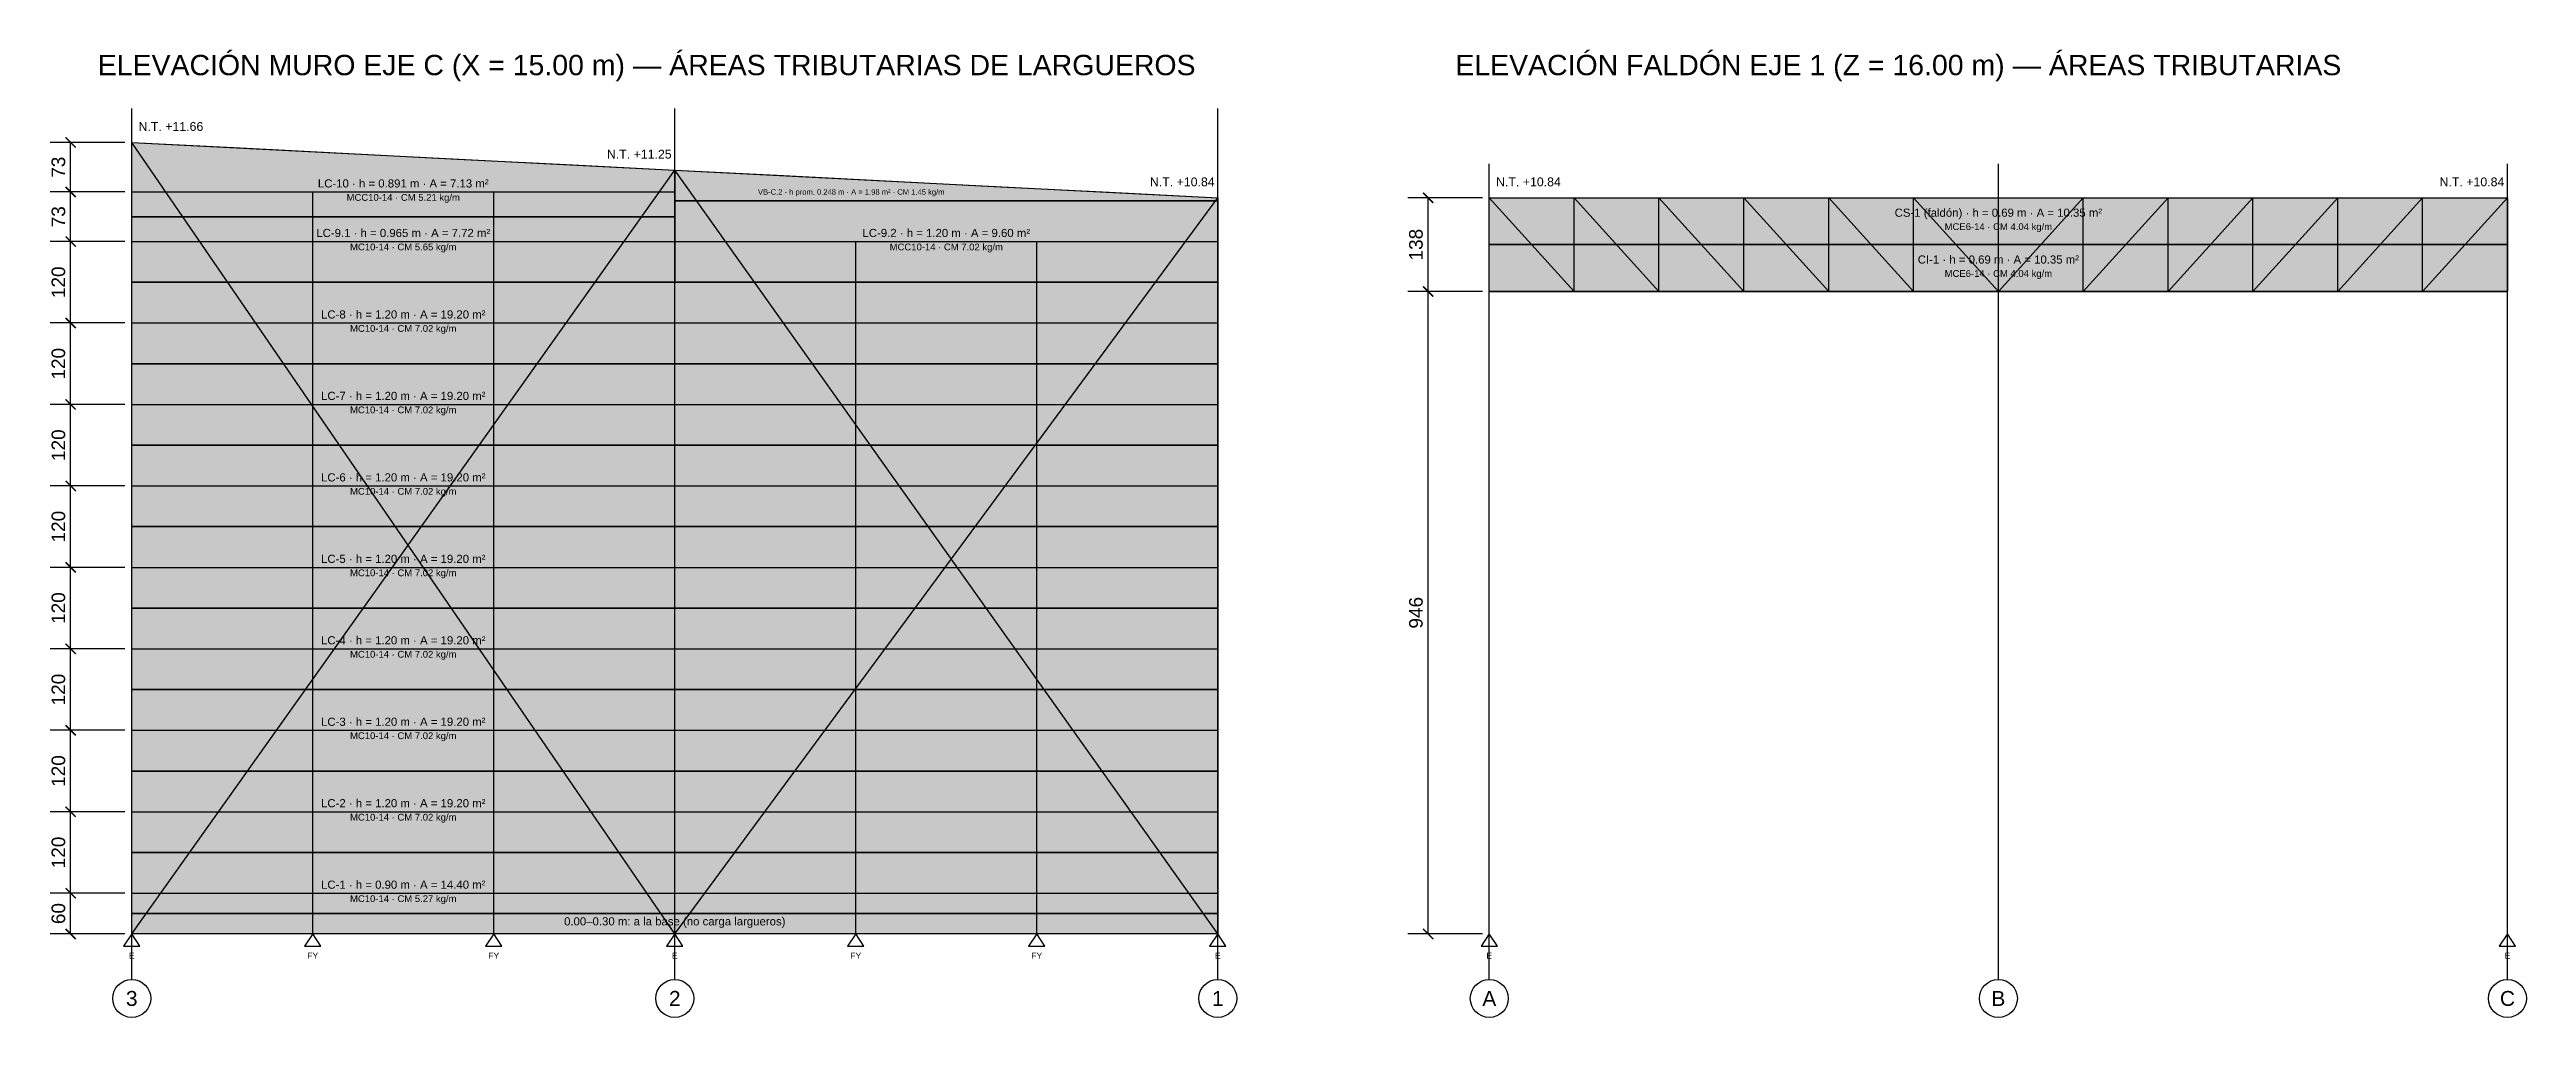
# Model space of a CAD drawing. Header units: metres. Extents: x -1.2 to 75.3, y -35.2 to 2.5.
# Drawn here: x 38.79 to 75.28, y -35.23 to -20.97 of the extents above; entities that cross this region are included whole.
import ezdxf
from ezdxf.enums import TextEntityAlignment as Align

# ---------------------------------------------------------------- set-up
doc = ezdxf.new("R2010")
doc.units = ezdxf.units.M
for name, color, linetype in [('APOYOS', 6, 'Continuous'), ('AT-MUROS', 130, 'Continuous'), ('AT-NO-CARGA', 9, 'Continuous'), ('AT-VIGAS', 30, 'Continuous'), ('C-14', 30, 'Continuous'), ('COLUMNAS', 7, 'Continuous'), ('COTAS', 3, 'Continuous'), ('EJES', 8, 'Continuous'), ('MC10-14', 40, 'Continuous'), ('MCC10-14', 5, 'Continuous'), ('MCE10-14', 3, 'Continuous'), ('MCE6-14', 30, 'Continuous'), ('PIPS7', 8, 'Continuous'), ('TENSORES', 1, 'Continuous'), ('TEXTO', 7, 'Continuous'), ('TEXTO-AT', 250, 'Continuous'), ('TITULOS', 2, 'Continuous')]:
    doc.layers.add(name, color=color, linetype=linetype)
doc.styles.add('ARIAL', font='arial.ttf')
doc.dimstyles.new('AT-CM', dxfattribs={"dimtxt": 0.2, "dimasz": 0.15, "dimexe": 0.3, "dimexo": 0.1, "dimgap": 0.08, "dimtad": 1, "dimdec": 0, "dimlfac": 100, "dimtxsty": 'ARIAL', "dimblk": 'ARCHTICK', "dimcen": 2.5, "dimazin": 3, "dimtfac": 1, "dimtmove": 0, "dimatfit": 3})

msp = doc.modelspace()

# ---------------------------------------------------------------- texts
at = {"layer": 'APOYOS', "style": 'ARIAL'}
for s, p in [('E', (40, -34.32)), ('FY', (42.66667, -34.32)), ('FY', (45.33333, -34.32)), ('E', (48, -34.32)), ('FY', (50.6667, -34.32)), ('FY', (53.3333, -34.32)), ('E', (56, -34.32)), ('E', (60, -34.32)), ('E', (75, -34.32))]:
    msp.add_text(s, height=0.09, dxfattribs=at).set_placement(p, align=Align.MIDDLE_CENTER)
at = {"layer": 'EJES', "style": 'ARIAL'}
for s, p in [('3', (40, -34.95)), ('2', (48, -34.95)), ('1', (56, -34.95)), ('A', (60, -34.95)), ('B', (67.5, -34.95)), ('C', (75, -34.95))]:
    msp.add_text(s, height=0.22, dxfattribs=at).set_placement(p, align=Align.MIDDLE_CENTER)
at = {"layer": 'TEXTO', "style": 'ARIAL'}
for s, p in [('N.T. +11.66', (40.1, -22.17)), ('N.T. +11.25', (47, -22.578)), ('N.T. +10.84', (55, -22.986)), ('N.T. +10.84', (60.1, -22.986)), ('N.T. +10.84', (74, -22.986))]:
    msp.add_text(s, height=0.13, dxfattribs=at).set_placement(p)
at = {"layer": 'TEXTO-AT', "style": 'ARIAL'}
for s, p in [('LC-10 · h = 0.891 m · A = 7.13 m²', (44, -23.04)), ('CS-1 (faldón) · h = 0.69 m · A = 10.35 m²', (67.5, -23.471)), ('LC-9.1 · h = 0.965 m · A = 7.72 m²', (44, -23.77)), ('LC-9.2 · h = 1.20 m · A = 9.60 m²', (52, -23.77)), ('CI-1 · h = 0.69 m · A = 10.35 m²', (67.5, -24.161)), ('LC-8 · h = 1.20 m · A = 19.20 m²', (44, -24.97)), ('LC-7 · h = 1.20 m · A = 19.20 m²', (44, -26.17)), ('LC-6 · h = 1.20 m · A = 19.20 m²', (44, -27.37)), ('LC-5 · h = 1.20 m · A = 19.20 m²', (44, -28.57)), ('LC-4 · h = 1.20 m · A = 19.20 m²', (44, -29.77)), ('LC-3 · h = 1.20 m · A = 19.20 m²', (44, -30.97)), ('LC-2 · h = 1.20 m · A = 19.20 m²', (44, -32.17)), ('LC-1 · h = 0.90 m · A = 14.40 m²', (44, -33.37)), ('0.00–0.30 m: a la base (no carga largueros)', (48, -33.91))]:
    msp.add_text(s, height=0.12, dxfattribs=at).set_placement(p, align=Align.BOTTOM_CENTER)
for s, p in [('MCC10-14 · CM 5.21 kg/m', (44, -23.1)), ('MCE6-14 · CM 4.04 kg/m', (67.5, -23.531)), ('MC10-14 · CM 5.65 kg/m', (44, -23.83)), ('MCC10-14 · CM 7.02 kg/m', (52, -23.83)), ('MCE6-14 · CM 4.04 kg/m', (67.5, -24.221)), ('MC10-14 · CM 7.02 kg/m', (44, -25.03)), ('MC10-14 · CM 7.02 kg/m', (44, -26.23)), ('MC10-14 · CM 7.02 kg/m', (44, -27.43)), ('MC10-14 · CM 7.02 kg/m', (44, -28.63)), ('MC10-14 · CM 7.02 kg/m', (44, -29.83)), ('MC10-14 · CM 7.02 kg/m', (44, -31.03)), ('MC10-14 · CM 7.02 kg/m', (44, -32.23)), ('MC10-14 · CM 5.27 kg/m', (44, -33.43))]:
    msp.add_text(s, height=0.1, dxfattribs=at).set_placement(p, align=Align.TOP_CENTER)
msp.add_text('VB-C.2 · h prom. 0.248 m · A = 1.98 m² · CM 1.45 kg/m', height=0.08, dxfattribs=at).set_placement((50.6, -23.07), align=Align.MIDDLE_CENTER)
at = {"layer": 'TITULOS', "style": 'ARIAL'}
for s, p in [('ELEVACIÓN MURO EJE C (X = 15.00 m) — ÁREAS TRIBUTARIAS DE LARGUEROS', (39.5, -21.35)), ('ELEVACIÓN FALDÓN EJE 1 (Z = 16.00 m) — ÁREAS TRIBUTARIAS', (59.5, -21.35))]:
    msp.add_text(s, height=0.3, dxfattribs=at).set_placement(p)

# ---------------------------------------------------------------- blocks, each defined once
blk = doc.blocks.new('_ARCHTICK')
at = {"color": 0, "linetype": 'ByBlock', "const_width": 0.15}
blk.add_lwpolyline([(-0.5, -0.5), (0.5, 0.5)], dxfattribs=at)

# ---------------------------------------------------------------- dimensions: what is measured, and where the dimension line sits
at = {"layer": 'COTAS'}
for base, p1, p2 in [((39.1, -23.07), (40, -23.07), (40, -22.34)), ((39.1, -23.8), (40, -23.8), (40, -23.07)), ((59.1, -24.536), (60, -24.536), (60, -23.156)), ((39.1, -25), (40, -25), (40, -23.8)), ((59.1, -34), (60, -34), (60, -24.536)), ((39.1, -26.2), (40, -26.2), (40, -25)), ((39.1, -27.4), (40, -27.4), (40, -26.2)), ((39.1, -28.6), (40, -28.6), (40, -27.4)), ((39.1, -29.8), (40, -29.8), (40, -28.6)), ((39.1, -31), (40, -31), (40, -29.8)), ((39.1, -32.2), (40, -32.2), (40, -31)), ((39.1, -33.4), (40, -33.4), (40, -32.2)), ((39.1, -34), (40, -34), (40, -33.4))]:
    msp.add_linear_dim(base=base, p1=p1, p2=p2, angle=90, dimstyle='AT-CM', dxfattribs=at).render()

# ---------------------------------------------------------------- hatches: boundary and pattern name
at = {"layer": 'AT-MUROS'}
for color, points in [(254, [(40, -23.435), (40, -22.34), (48, -22.748), (48, -23.435)]), (151, [(48, -24.4), (48, -23.2), (56, -23.2), (56, -24.4)]), (151, [(40, -24.4), (40, -23.435), (48, -23.435), (48, -24.4)]), (254, [(40, -24.4), (56, -24.4), (56, -25.6), (40, -25.6)]), (151, [(40, -25.6), (56, -25.6), (56, -26.8), (40, -26.8)]), (254, [(40, -26.8), (56, -26.8), (56, -28), (40, -28)]), (151, [(40, -28), (56, -28), (56, -29.2), (40, -29.2)]), (254, [(40, -29.2), (56, -29.2), (56, -30.4), (40, -30.4)]), (151, [(40, -30.4), (56, -30.4), (56, -31.6), (40, -31.6)]), (254, [(40, -31.6), (56, -31.6), (56, -32.8), (40, -32.8)]), (151, [(40, -32.8), (56, -32.8), (56, -33.7), (40, -33.7)])]:
    msp.add_hatch(color=color, dxfattribs=at).paths.add_polyline_path(points)
at = {"layer": 'AT-NO-CARGA'}
msp.add_hatch(color=254, dxfattribs=at).paths.add_polyline_path([(40, -34), (40, -33.7), (56, -33.7), (56, -34)])
at = {"layer": 'AT-VIGAS'}
for color, points in [(31, [(48, -23.2), (48, -22.748), (56, -23.156), (56, -23.2)]), (31, [(60, -23.846), (60, -23.156), (75, -23.156), (75, -23.846)]), (41, [(60, -24.536), (60, -23.846), (75, -23.846), (75, -24.536)])]:
    msp.add_hatch(color=color, dxfattribs=at).paths.add_polyline_path(points)

# ---------------------------------------------------------------- linework, layer by layer
at = {"layer": 'APOYOS'}
for points in [[(40, -34), (39.88, -34.18), (40.12, -34.18)], [(42.66667, -34), (42.54667, -34.18), (42.78667, -34.18)], [(45.33333, -34), (45.21333, -34.18), (45.45333, -34.18)], [(48, -34), (47.88, -34.18), (48.12, -34.18)], [(50.6667, -34), (50.5467, -34.18), (50.7867, -34.18)], [(53.3333, -34), (53.2133, -34.18), (53.4533, -34.18)], [(56, -34), (55.88, -34.18), (56.12, -34.18)], [(60, -34), (59.88, -34.18), (60.12, -34.18)], [(75, -34), (74.88, -34.18), (75.12, -34.18)]]:
    msp.add_lwpolyline(points, close=True, dxfattribs=at)
at = {"layer": 'AT-MUROS'}
for points in [[(40, -23.435), (40, -22.34), (48, -22.748), (48, -23.435)], [(48, -24.4), (48, -23.2), (56, -23.2), (56, -24.4)], [(40, -24.4), (40, -23.435), (48, -23.435), (48, -24.4)], [(40, -24.4), (56, -24.4), (56, -25.6), (40, -25.6)], [(40, -25.6), (56, -25.6), (56, -26.8), (40, -26.8)], [(40, -26.8), (56, -26.8), (56, -28), (40, -28)], [(40, -28), (56, -28), (56, -29.2), (40, -29.2)], [(40, -29.2), (56, -29.2), (56, -30.4), (40, -30.4)], [(40, -30.4), (56, -30.4), (56, -31.6), (40, -31.6)], [(40, -31.6), (56, -31.6), (56, -32.8), (40, -32.8)], [(40, -32.8), (56, -32.8), (56, -33.7), (40, -33.7)]]:
    msp.add_lwpolyline(points, close=True, dxfattribs=at)
at = {"layer": 'AT-NO-CARGA'}
msp.add_lwpolyline([(40, -34), (40, -33.7), (56, -33.7), (56, -34)], close=True, dxfattribs=at)
at = {"layer": 'AT-VIGAS'}
for points in [[(48, -23.2), (48, -22.748), (56, -23.156), (56, -23.2)], [(60, -23.846), (60, -23.156), (75, -23.156), (75, -23.846)], [(60, -24.536), (60, -23.846), (75, -23.846), (75, -24.536)]]:
    msp.add_lwpolyline(points, close=True, dxfattribs=at)
at = {"layer": 'C-14'}
for p, q in [((60, -23.156), (61.25, -24.536)), ((61.25, -24.536), (61.25, -23.156)), ((61.25, -23.156), (62.5, -24.536)), ((62.5, -24.536), (62.5, -23.156)), ((62.5, -23.156), (63.75, -24.536)), ((63.75, -24.536), (63.75, -23.156)), ((63.75, -23.156), (65, -24.536)), ((65, -24.536), (65, -23.156)), ((65, -23.156), (66.25, -24.536)), ((66.25, -24.536), (66.25, -23.156)), ((66.25, -23.156), (67.5, -24.536)), ((67.5, -24.536), (67.5, -23.156)), ((68.75, -23.156), (67.5, -24.536)), ((68.75, -24.536), (68.75, -23.156)), ((70, -23.156), (68.75, -24.536)), ((70, -24.536), (70, -23.156)), ((71.25, -23.156), (70, -24.536)), ((71.25, -24.536), (71.25, -23.156)), ((72.5, -23.156), (71.25, -24.536)), ((72.5, -24.536), (72.5, -23.156)), ((73.75, -23.156), (72.5, -24.536)), ((73.75, -24.536), (73.75, -23.156)), ((75, -23.156), (73.75, -24.536))]:
    msp.add_line(p, q, dxfattribs=at)
at = {"layer": 'COLUMNAS'}
for p, q in [((40, -22.6), (40, -22.34)), ((40, -23.8), (40, -22.6)), ((48, -23.8), (48, -22.748)), ((56, -23.8), (56, -23.156)), ((60, -23.8), (60, -23.156)), ((75, -23.8), (75, -23.156)), ((40, -25), (40, -23.8)), ((48, -24.128), (48, -23.8)), ((56, -24.536), (56, -23.8)), ((60, -24.536), (60, -23.8)), ((75, -24.536), (75, -23.8)), ((48, -25), (48, -24.128)), ((56, -25), (56, -24.536)), ((60, -25), (60, -24.536)), ((75, -25), (75, -24.536)), ((40, -26.2), (40, -25)), ((48, -26.2), (48, -25)), ((56, -26.2), (56, -25)), ((60, -26.2), (60, -25)), ((75, -26.2), (75, -25)), ((40, -27.4), (40, -26.2)), ((48, -27.4), (48, -26.2)), ((56, -27.4), (56, -26.2)), ((60, -27.4), (60, -26.2)), ((75, -27.4), (75, -26.2)), ((40, -28.6), (40, -27.4)), ((48, -28.6), (48, -27.4)), ((56, -28.6), (56, -27.4)), ((60, -28.6), (60, -27.4)), ((75, -28.6), (75, -27.4)), ((40, -29.8), (40, -28.6)), ((48, -29.8), (48, -28.6)), ((56, -29.8), (56, -28.6)), ((60, -29.8), (60, -28.6)), ((75, -29.8), (75, -28.6)), ((40, -31), (40, -29.8)), ((48, -31), (48, -29.8)), ((56, -31), (56, -29.8)), ((60, -31), (60, -29.8)), ((75, -31), (75, -29.8)), ((40, -32.2), (40, -31)), ((48, -32.2), (48, -31)), ((56, -32.2), (56, -31)), ((60, -32.2), (60, -31)), ((75, -32.2), (75, -31)), ((40, -33.4), (40, -32.2)), ((48, -33.4), (48, -32.2)), ((56, -33.4), (56, -32.2)), ((60, -33.4), (60, -32.2)), ((75, -33.4), (75, -32.2)), ((40, -34), (40, -33.4)), ((48, -34), (48, -33.4)), ((56, -34), (56, -33.4)), ((60, -34), (60, -33.4)), ((75, -34), (75, -33.4))]:
    msp.add_line(p, q, dxfattribs=at)
at = {"layer": 'EJES'}
for p, q in [((40, -34.67), (40, -21.84)), ((48, -34.67), (48, -21.84)), ((56, -34.67), (56, -21.84)), ((60, -34.67), (60, -22.656)), ((67.5, -34.67), (67.5, -22.656)), ((75, -34.67), (75, -22.656))]:
    msp.add_line(p, q, dxfattribs=at)
for centre in [(40, -34.95), (48, -34.95), (56, -34.95), (60, -34.95), (67.5, -34.95), (75, -34.95)]:
    msp.add_circle(centre, 0.28, dxfattribs=at)
at = {"layer": 'MC10-14'}
for p, q in [((40, -23.8), (42.66667, -23.8)), ((42.66667, -23.8), (45.33333, -23.8)), ((45.33333, -23.8), (48, -23.8)), ((40, -25), (42.66667, -25)), ((42.66667, -25), (45.33333, -25)), ((45.33333, -25), (48, -25)), ((48, -25), (50.6667, -25)), ((50.6667, -25), (53.3333, -25)), ((53.3333, -25), (56, -25)), ((40, -26.2), (42.66667, -26.2)), ((42.66667, -26.2), (45.33333, -26.2)), ((45.33333, -26.2), (48, -26.2)), ((48, -26.2), (50.6667, -26.2)), ((50.6667, -26.2), (53.3333, -26.2)), ((53.3333, -26.2), (56, -26.2)), ((40, -27.4), (42.66667, -27.4)), ((42.66667, -27.4), (45.33333, -27.4)), ((45.33333, -27.4), (48, -27.4)), ((48, -27.4), (50.6667, -27.4)), ((50.6667, -27.4), (53.3333, -27.4)), ((53.3333, -27.4), (56, -27.4)), ((40, -28.6), (42.66667, -28.6)), ((42.66667, -28.6), (45.33333, -28.6)), ((45.33333, -28.6), (48, -28.6)), ((48, -28.6), (50.6667, -28.6)), ((50.6667, -28.6), (53.3333, -28.6)), ((53.3333, -28.6), (56, -28.6)), ((40, -29.8), (42.66667, -29.8)), ((42.66667, -29.8), (45.33333, -29.8)), ((45.33333, -29.8), (48, -29.8)), ((48, -29.8), (50.6667, -29.8)), ((50.6667, -29.8), (53.3333, -29.8)), ((53.3333, -29.8), (56, -29.8)), ((40, -31), (42.66667, -31)), ((42.66667, -31), (45.33333, -31)), ((45.33333, -31), (48, -31)), ((48, -31), (50.6667, -31)), ((50.6667, -31), (53.3333, -31)), ((53.3333, -31), (56, -31)), ((40, -32.2), (42.66667, -32.2)), ((42.66667, -32.2), (45.33333, -32.2)), ((45.33333, -32.2), (48, -32.2)), ((48, -32.2), (50.6667, -32.2)), ((50.6667, -32.2), (53.3333, -32.2)), ((53.3333, -32.2), (56, -32.2)), ((40, -33.4), (42.66667, -33.4)), ((42.66667, -33.4), (45.33333, -33.4)), ((45.33333, -33.4), (48, -33.4)), ((48, -33.4), (50.6667, -33.4)), ((50.6667, -33.4), (53.3333, -33.4)), ((53.3333, -33.4), (56, -33.4))]:
    msp.add_line(p, q, dxfattribs=at)
at = {"layer": 'MCC10-14'}
for p, q in [((40, -23.07), (42.667, -23.07)), ((42.667, -23.07), (45.333, -23.07)), ((45.333, -23.07), (48, -23.07)), ((48, -23.8), (50.6667, -23.8)), ((50.6667, -23.8), (53.3333, -23.8)), ((53.3333, -23.8), (56, -23.8))]:
    msp.add_line(p, q, dxfattribs=at)
at = {"layer": 'MCE10-14'}
for p, q in [((40, -22.34), (41.6, -22.4216)), ((41.6, -22.4216), (43.2, -22.5032)), ((43.2, -22.5032), (44.8, -22.5848)), ((44.8, -22.5848), (45.09804, -22.6)), ((45.09804, -22.6), (46.4, -22.6664)), ((46.4, -22.6664), (48, -22.748)), ((48, -22.748), (49.6, -22.8296)), ((49.6, -22.8296), (51.2, -22.9112)), ((51.2, -22.9112), (52.8, -22.9928)), ((52.8, -22.9928), (54.4, -23.0744)), ((54.4, -23.0744), (56, -23.156))]:
    msp.add_line(p, q, dxfattribs=at)
at = {"layer": 'MCE6-14'}
for p, q in [((60, -23.156), (61.25, -23.156)), ((61.25, -23.156), (62.5, -23.156)), ((62.5, -23.156), (63.75, -23.156)), ((63.75, -23.156), (65, -23.156)), ((65, -23.156), (66.25, -23.156)), ((66.25, -23.156), (67.5, -23.156)), ((67.5, -23.156), (68.75, -23.156)), ((68.75, -23.156), (70, -23.156)), ((70, -23.156), (71.25, -23.156)), ((71.25, -23.156), (72.5, -23.156)), ((72.5, -23.156), (73.75, -23.156)), ((73.75, -23.156), (75, -23.156)), ((60, -24.536), (61.25, -24.536)), ((61.25, -24.536), (62.5, -24.536)), ((62.5, -24.536), (63.75, -24.536)), ((63.75, -24.536), (65, -24.536)), ((65, -24.536), (66.25, -24.536)), ((66.25, -24.536), (67.5, -24.536)), ((67.5, -24.536), (68.75, -24.536)), ((68.75, -24.536), (70, -24.536)), ((70, -24.536), (71.25, -24.536)), ((71.25, -24.536), (72.5, -24.536)), ((72.5, -24.536), (73.75, -24.536)), ((73.75, -24.536), (75, -24.536))]:
    msp.add_line(p, q, dxfattribs=at)
at = {"layer": 'PIPS7'}
for p, q in [((42.667, -23.8), (42.667, -23.07)), ((45.333, -23.8), (45.333, -23.07)), ((42.66667, -25), (42.66667, -23.8)), ((45.33333, -25), (45.33333, -23.8)), ((50.6667, -25), (50.6667, -23.8)), ((53.3333, -25), (53.3333, -23.8)), ((42.66667, -26.2), (42.66667, -25)), ((45.33333, -26.2), (45.33333, -25)), ((50.6667, -26.2), (50.6667, -25)), ((53.3333, -26.2), (53.3333, -25)), ((42.66667, -27.4), (42.66667, -26.2)), ((45.33333, -27.4), (45.33333, -26.2)), ((50.6667, -27.4), (50.6667, -26.2)), ((53.3333, -27.4), (53.3333, -26.2)), ((42.66667, -28.6), (42.66667, -27.4)), ((45.33333, -28.6), (45.33333, -27.4)), ((50.6667, -28.6), (50.6667, -27.4)), ((53.3333, -28.6), (53.3333, -27.4)), ((42.66667, -29.8), (42.66667, -28.6)), ((45.33333, -29.8), (45.33333, -28.6)), ((50.6667, -29.8), (50.6667, -28.6)), ((53.3333, -29.8), (53.3333, -28.6)), ((42.66667, -31), (42.66667, -29.8)), ((45.33333, -31), (45.33333, -29.8)), ((50.6667, -31), (50.6667, -29.8)), ((53.3333, -31), (53.3333, -29.8)), ((42.66667, -32.2), (42.66667, -31)), ((45.33333, -32.2), (45.33333, -31)), ((50.6667, -32.2), (50.6667, -31)), ((53.3333, -32.2), (53.3333, -31)), ((42.66667, -33.4), (42.66667, -32.2)), ((45.33333, -33.4), (45.33333, -32.2)), ((50.6667, -33.4), (50.6667, -32.2)), ((53.3333, -33.4), (53.3333, -32.2)), ((42.66667, -34), (42.66667, -33.4)), ((45.33333, -34), (45.33333, -33.4)), ((50.6667, -34), (50.6667, -33.4)), ((53.3333, -34), (53.3333, -33.4))]:
    msp.add_line(p, q, dxfattribs=at)
at = {"layer": 'TENSORES'}
for p, q in [((48, -34), (40, -22.34)), ((40, -34), (48, -22.748)), ((56, -34), (48, -22.748)), ((48, -34), (56, -23.156))]:
    msp.add_line(p, q, dxfattribs=at)

msp.set_redraw_order([(e.dxf.handle, doc.entitydb.next_handle()) for e in msp.query("TEXT MTEXT ATTDEF DIMENSION ARC_DIMENSION")])  # texts and dimensions are drawn at this point

doc.saveas('drawing.dxf')
